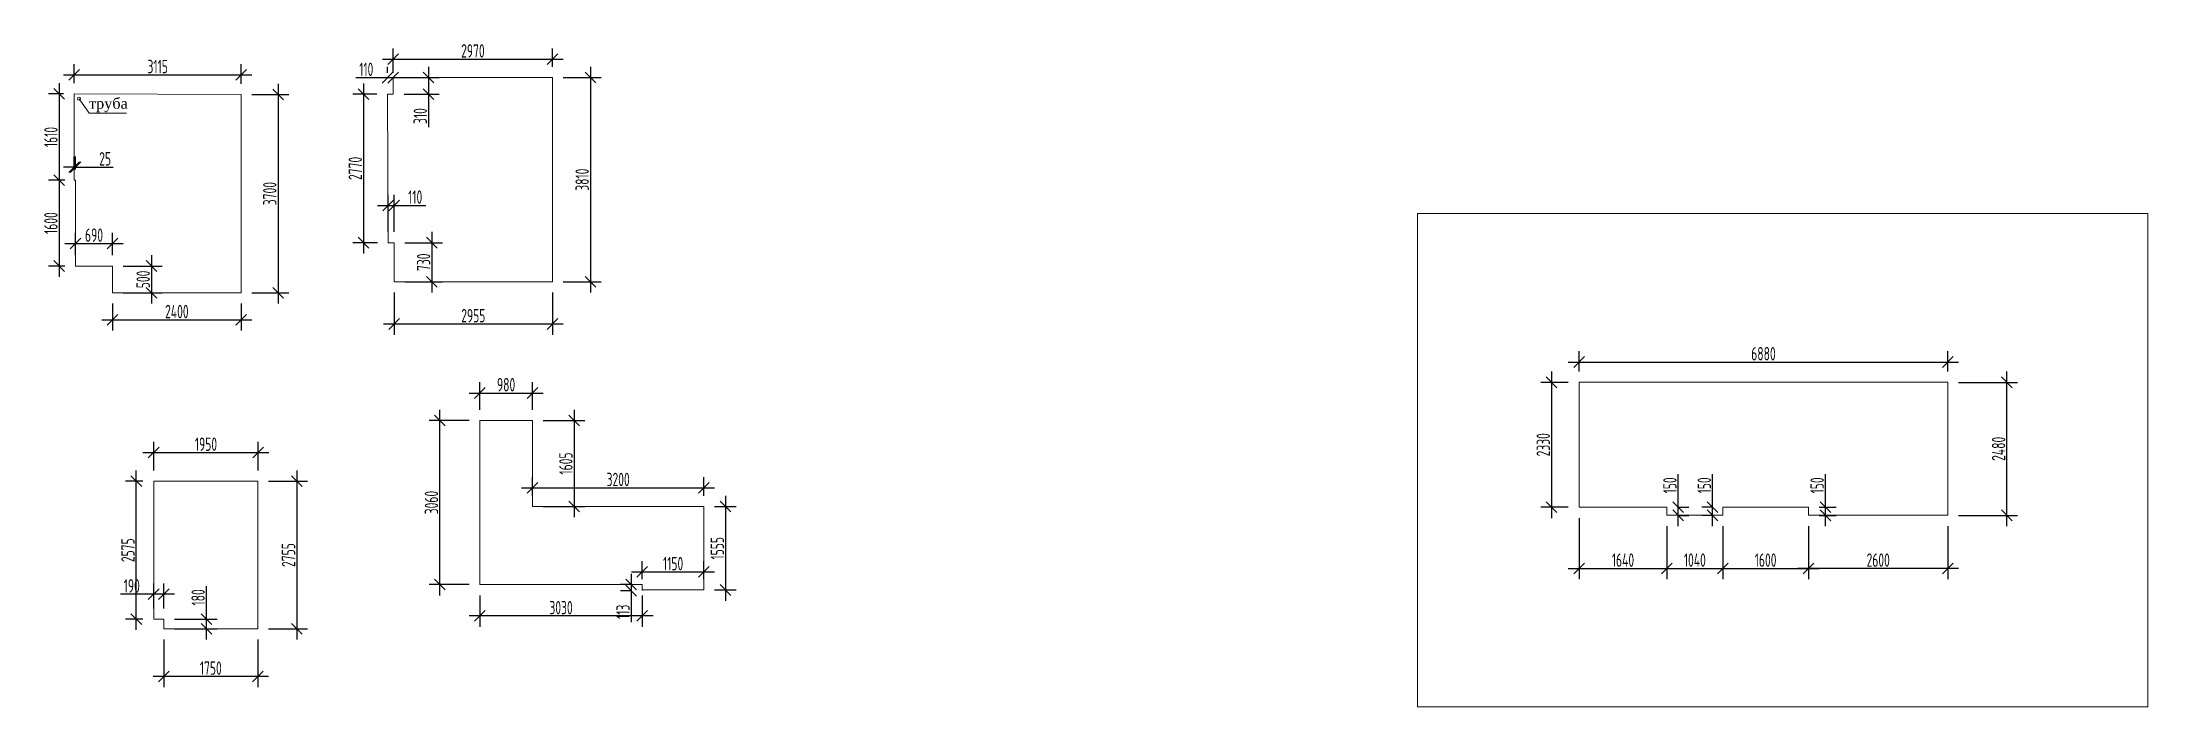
# Model space of a CAD drawing. Header units: millimetres. Extents: x -25829 to 786358, y -64851 to 691780.
# Drawn here: x 747082 to 786358, y -34335 to -21939 of the extents above; entities that cross this region are included whole.
import ezdxf

# ---------------------------------------------------------------- set-up
doc = ezdxf.new("R2010")
doc.units = ezdxf.units.MM
doc.header["$LTSCALE"] = 100
doc.header["$MEASUREMENT"] = 0
doc.layers.get('0').update_dxf_attribs({"lineweight": 9})
doc.layers.get('Defpoints').update_dxf_attribs({"lineweight": 9})
doc.styles.add('simp0', font='simplex.shx', dxfattribs={"width": 0.6})
doc.styles.get("Standard").update_dxf_attribs({"font": 'times.ttf'})
doc.dimstyles.new('100', dxfattribs={"dimscale": 100, "dimtxt": 2.5, "dimasz": 2, "dimexe": 2, "dimexo": 2, "dimgap": 0.3, "dimtad": 1, "dimdec": 0, "dimlfac": 1, "dimtxsty": 'simp0', "dimblk": 'OBLIQUE', "dimcen": 2, "dimdle": 2, "dimadec": 0, "dimazin": 0, "dimtfac": 1, "dimtdec": 0, "dimtmove": 0, "dimatfit": 3, "dimfxl": 1, "dimarcsym": 0})

msp = doc.modelspace()

# ---------------------------------------------------------------- texts
at = {"lineweight": 5}
msp.add_text('труба', height=200, dxfattribs=at).set_placement((747957.3, -23181.1))

# ---------------------------------------------------------------- blocks, each defined once
blk = doc.blocks.new('_Oblique')
at = {"color": 0, "linetype": 'ByBlock', "lineweight": -2}
blk.add_line((-0.5, -0.5), (0.5, 0.5), dxfattribs=at)
blk = doc.blocks.new('*D78')
at = {"color": 0, "lineweight": -2, "transparency": 16777216}
for p, q in [((747680, -22704), (747680, -22350)), ((750795, -22714), (750795, -22350)), ((747480, -22550), (750995, -22550))]:
    blk.add_line(p, q, dxfattribs=at)
at = {"layer": 'Defpoints', "color": 0, "lineweight": 5, "transparency": 16777216}
for p in [(750795, -22550), (747680, -22904), (750795, -22914)]:
    blk.add_point(p, dxfattribs=at)
at = {"color": 0, "lineweight": -2, "transparency": 16777216, "xscale": 200, "yscale": 200, "zscale": 200, "rotation": 180}
blk.add_blockref('_Oblique', (747680, -22550), dxfattribs=at)
at = {"color": 0, "lineweight": -2, "transparency": 16777216, "xscale": 200, "yscale": 200, "zscale": 200}
blk.add_blockref('_Oblique', (750795, -22550), dxfattribs=at)
at = {"color": 0, "lineweight": 5, "transparency": 16777216, "insert": (749238, -22395), "char_height": 250, "attachment_point": 5, "style": 'simp0'}
blk.add_mtext('3115', dxfattribs=at)
blk = doc.blocks.new('*D79')
at = {"color": 0, "lineweight": -2, "transparency": 16777216}
for p, q in [((751483, -22714), (751483, -26814)), ((750995, -22914), (751683, -22914)), ((750995, -26614), (751683, -26614))]:
    blk.add_line(p, q, dxfattribs=at)
at = {"layer": 'Defpoints', "color": 0, "lineweight": 5, "transparency": 16777216}
for p in [(750795, -22914), (750795, -26614), (751483, -26614)]:
    blk.add_point(p, dxfattribs=at)
at = {"color": 0, "lineweight": -2, "transparency": 16777216, "xscale": 200, "yscale": 200, "zscale": 200}
for p, rotation in [((751483, -22914), 90), ((751483, -26614), 270)]:
    blk.add_blockref('_Oblique', p, dxfattribs=dict(at, rotation=rotation))
at = {"color": 0, "lineweight": 5, "transparency": 16777216, "insert": (751328, -24764), "char_height": 250, "attachment_point": 5, "rotation": 90, "style": 'simp0'}
blk.add_mtext('3700', dxfattribs=at)
blk = doc.blocks.new('*D80')
at = {"color": 0, "lineweight": -2, "transparency": 16777216}
for p, q in [((747401, -22704), (747401, -24714)), ((747480, -22904), (747201, -22904)), ((747480, -24514), (747201, -24514))]:
    blk.add_line(p, q, dxfattribs=at)
at = {"layer": 'Defpoints', "color": 0, "lineweight": 5, "transparency": 16777216}
for p in [(747680, -22904), (747401, -24514), (747680, -24514)]:
    blk.add_point(p, dxfattribs=at)
at = {"color": 0, "lineweight": -2, "transparency": 16777216, "xscale": 200, "yscale": 200, "zscale": 200}
for p, rotation in [((747401, -22904), 90), ((747401, -24514), 270)]:
    blk.add_blockref('_Oblique', p, dxfattribs=dict(at, rotation=rotation))
at = {"color": 0, "lineweight": 5, "transparency": 16777216, "insert": (747246, -23709), "char_height": 250, "attachment_point": 5, "rotation": 90, "style": 'simp0'}
blk.add_mtext('1610', dxfattribs=at)
blk = doc.blocks.new('*D81')
at = {"color": 0, "lineweight": -2, "transparency": 16777216}
for p, q in [((747680, -24270), (747480, -24270)), ((747680, -24314), (747680, -24070)), ((747680, -24270), (747705, -24270)), ((747705, -24314), (747705, -24070)), ((747705, -24270), (748408, -24270))]:
    blk.add_line(p, q, dxfattribs=at)
at = {"layer": 'Defpoints', "color": 0, "lineweight": 5, "transparency": 16777216}
for p in [(747705, -24270), (747680, -24514), (747705, -24514)]:
    blk.add_point(p, dxfattribs=at)
at = {"color": 0, "lineweight": -2, "transparency": 16777216, "xscale": 200, "yscale": 200, "zscale": 200}
blk.add_blockref('_Oblique', (747680, -24270), dxfattribs=at)
at = {"color": 0, "lineweight": -2, "transparency": 16777216, "xscale": 200, "yscale": 200, "zscale": 200, "rotation": 180}
blk.add_blockref('_Oblique', (747705, -24270), dxfattribs=at)
at = {"color": 0, "lineweight": 5, "transparency": 16777216, "insert": (748257, -24115), "char_height": 250, "attachment_point": 5, "style": 'simp0'}
blk.add_mtext('25', dxfattribs=at)
blk = doc.blocks.new('*D82')
at = {"color": 0, "lineweight": -2, "transparency": 16777216}
for p, q in [((747401, -24314), (747401, -26314)), ((747505, -24514), (747201, -24514)), ((747505, -26114), (747201, -26114))]:
    blk.add_line(p, q, dxfattribs=at)
at = {"layer": 'Defpoints', "color": 0, "lineweight": 5, "transparency": 16777216}
for p in [(747705, -24514), (747401, -26114), (747705, -26114)]:
    blk.add_point(p, dxfattribs=at)
at = {"color": 0, "lineweight": -2, "transparency": 16777216, "xscale": 200, "yscale": 200, "zscale": 200}
for p, rotation in [((747401, -24514), 90), ((747401, -26114), 270)]:
    blk.add_blockref('_Oblique', p, dxfattribs=dict(at, rotation=rotation))
at = {"color": 0, "lineweight": 5, "transparency": 16777216, "insert": (747246, -25314), "char_height": 250, "attachment_point": 5, "rotation": 90, "style": 'simp0'}
blk.add_mtext('1600', dxfattribs=at)
blk = doc.blocks.new('*D83')
at = {"color": 0, "lineweight": -2, "transparency": 16777216}
for p, q in [((747705, -25914), (747705, -25493)), ((748395, -25914), (748395, -25493)), ((747505, -25693), (748595, -25693))]:
    blk.add_line(p, q, dxfattribs=at)
at = {"layer": 'Defpoints', "color": 0, "lineweight": 5, "transparency": 16777216}
for p in [(748395, -25693), (747705, -26114), (748395, -26114)]:
    blk.add_point(p, dxfattribs=at)
at = {"color": 0, "lineweight": -2, "transparency": 16777216, "xscale": 200, "yscale": 200, "zscale": 200, "rotation": 180}
blk.add_blockref('_Oblique', (747705, -25693), dxfattribs=at)
at = {"color": 0, "lineweight": -2, "transparency": 16777216, "xscale": 200, "yscale": 200, "zscale": 200}
blk.add_blockref('_Oblique', (748395, -25693), dxfattribs=at)
at = {"color": 0, "lineweight": 5, "transparency": 16777216, "insert": (748050, -25538), "char_height": 250, "attachment_point": 5, "style": 'simp0'}
blk.add_mtext('690', dxfattribs=at)
blk = doc.blocks.new('*D84')
at = {"color": 0, "lineweight": -2, "transparency": 16777216}
for p, q in [((749122, -25914), (749122, -26814)), ((748595, -26114), (749322, -26114)), ((748595, -26614), (749322, -26614))]:
    blk.add_line(p, q, dxfattribs=at)
at = {"layer": 'Defpoints', "color": 0, "lineweight": 5, "transparency": 16777216}
for p in [(748395, -26114), (748395, -26614), (749122, -26614)]:
    blk.add_point(p, dxfattribs=at)
at = {"color": 0, "lineweight": -2, "transparency": 16777216, "xscale": 200, "yscale": 200, "zscale": 200}
for p, rotation in [((749122, -26114), 90), ((749122, -26614), 270)]:
    blk.add_blockref('_Oblique', p, dxfattribs=dict(at, rotation=rotation))
at = {"color": 0, "lineweight": 5, "transparency": 16777216, "insert": (748967, -26364), "char_height": 250, "attachment_point": 5, "rotation": 90, "style": 'simp0'}
blk.add_mtext('500', dxfattribs=at)
blk = doc.blocks.new('*D85')
at = {"color": 0, "lineweight": -2, "transparency": 16777216}
for p, q in [((748395, -26814), (748395, -27318)), ((750795, -26814), (750795, -27318)), ((748195, -27118), (750995, -27118))]:
    blk.add_line(p, q, dxfattribs=at)
at = {"layer": 'Defpoints', "color": 0, "lineweight": 5, "transparency": 16777216}
for p in [(748395, -26614), (750795, -26614), (750795, -27118)]:
    blk.add_point(p, dxfattribs=at)
at = {"color": 0, "lineweight": -2, "transparency": 16777216, "xscale": 200, "yscale": 200, "zscale": 200, "rotation": 180}
blk.add_blockref('_Oblique', (748395, -27118), dxfattribs=at)
at = {"color": 0, "lineweight": -2, "transparency": 16777216, "xscale": 200, "yscale": 200, "zscale": 200}
blk.add_blockref('_Oblique', (750795, -27118), dxfattribs=at)
at = {"color": 0, "lineweight": 5, "transparency": 16777216, "insert": (749595, -26963), "char_height": 250, "attachment_point": 5, "style": 'simp0'}
blk.add_mtext('2400', dxfattribs=at)
blk = doc.blocks.new('*D86')
at = {"color": 0, "lineweight": -2, "transparency": 16777216}
for p, q in [((753078, -22709), (753078, -25879)), ((753322, -22909), (752878, -22909)), ((753337, -25679), (752878, -25679))]:
    blk.add_line(p, q, dxfattribs=at)
at = {"layer": 'Defpoints', "color": 0, "lineweight": 5, "transparency": 16777216}
for p in [(753522, -22909), (753078, -25679), (753537, -25679)]:
    blk.add_point(p, dxfattribs=at)
at = {"color": 0, "lineweight": -2, "transparency": 16777216, "xscale": 200, "yscale": 200, "zscale": 200}
for p, rotation in [((753078, -22909), 90), ((753078, -25679), 270)]:
    blk.add_blockref('_Oblique', p, dxfattribs=dict(at, rotation=rotation))
at = {"color": 0, "lineweight": 5, "transparency": 16777216, "insert": (752923, -24294), "char_height": 250, "attachment_point": 5, "rotation": 90, "style": 'simp0'}
blk.add_mtext('2770', dxfattribs=at)
blk = doc.blocks.new('*D87')
at = {"color": 0, "lineweight": -2, "transparency": 16777216}
for p, q in [((753647, -26609), (753647, -27395)), ((756602, -26609), (756602, -27395)), ((753447, -27195), (756802, -27195))]:
    blk.add_line(p, q, dxfattribs=at)
at = {"layer": 'Defpoints', "color": 0, "lineweight": 5, "transparency": 16777216}
for p in [(753647, -26409), (756602, -26409), (756602, -27195)]:
    blk.add_point(p, dxfattribs=at)
at = {"color": 0, "lineweight": -2, "transparency": 16777216, "xscale": 200, "yscale": 200, "zscale": 200, "rotation": 180}
blk.add_blockref('_Oblique', (753647, -27195), dxfattribs=at)
at = {"color": 0, "lineweight": -2, "transparency": 16777216, "xscale": 200, "yscale": 200, "zscale": 200}
blk.add_blockref('_Oblique', (756602, -27195), dxfattribs=at)
at = {"color": 0, "lineweight": 5, "transparency": 16777216, "insert": (755124, -27040), "char_height": 250, "attachment_point": 5, "style": 'simp0'}
blk.add_mtext('2955', dxfattribs=at)
blk = doc.blocks.new('*D88')
at = {"color": 0, "lineweight": -2, "transparency": 16777216}
for p, q in [((754352, -25479), (754352, -26609)), ((753847, -25679), (754552, -25679)), ((753847, -26409), (754552, -26409))]:
    blk.add_line(p, q, dxfattribs=at)
at = {"layer": 'Defpoints', "color": 0, "lineweight": 5, "transparency": 16777216}
for p in [(753647, -25679), (753647, -26409), (754352, -26409)]:
    blk.add_point(p, dxfattribs=at)
at = {"color": 0, "lineweight": -2, "transparency": 16777216, "xscale": 200, "yscale": 200, "zscale": 200}
for p, rotation in [((754352, -25679), 90), ((754352, -26409), 270)]:
    blk.add_blockref('_Oblique', p, dxfattribs=dict(at, rotation=rotation))
at = {"color": 0, "lineweight": 5, "transparency": 16777216, "insert": (754197, -26044), "char_height": 250, "attachment_point": 5, "rotation": 90, "style": 'simp0'}
blk.add_mtext('730', dxfattribs=at)
blk = doc.blocks.new('*D89')
at = {"color": 0, "lineweight": -2, "transparency": 16777216}
for p, q in [((753337, -24984), (753647, -24984)), ((753537, -25479), (753537, -24784)), ((753647, -25479), (753647, -24784)), ((753647, -24984), (754236, -24984))]:
    blk.add_line(p, q, dxfattribs=at)
at = {"layer": 'Defpoints', "color": 0, "lineweight": 5, "transparency": 16777216}
for p in [(753647, -24984), (753537, -25679), (753647, -25679)]:
    blk.add_point(p, dxfattribs=at)
at = {"color": 0, "lineweight": -2, "transparency": 16777216, "xscale": 200, "yscale": 200, "zscale": 200, "rotation": 180}
blk.add_blockref('_Oblique', (753537, -24984), dxfattribs=at)
at = {"color": 0, "lineweight": -2, "transparency": 16777216, "xscale": 200, "yscale": 200, "zscale": 200}
blk.add_blockref('_Oblique', (753647, -24984), dxfattribs=at)
at = {"color": 0, "lineweight": 5, "transparency": 16777216, "insert": (754041, -24829), "char_height": 250, "attachment_point": 5, "style": 'simp0'}
blk.add_mtext('110', dxfattribs=at)
blk = doc.blocks.new('*D90')
at = {"color": 0, "lineweight": -2, "transparency": 16777216}
for p, q in [((756802, -22599), (757510, -22599)), ((757310, -22399), (757310, -26609)), ((756802, -26409), (757510, -26409))]:
    blk.add_line(p, q, dxfattribs=at)
at = {"layer": 'Defpoints', "color": 0, "lineweight": 5, "transparency": 16777216}
for p in [(756602, -22599), (756602, -26409), (757310, -26409)]:
    blk.add_point(p, dxfattribs=at)
at = {"color": 0, "lineweight": -2, "transparency": 16777216, "xscale": 200, "yscale": 200, "zscale": 200}
for p, rotation in [((757310, -22599), 90), ((757310, -26409), 270)]:
    blk.add_blockref('_Oblique', p, dxfattribs=dict(at, rotation=rotation))
at = {"color": 0, "lineweight": 5, "transparency": 16777216, "insert": (757155, -24504), "char_height": 250, "attachment_point": 5, "rotation": 90, "style": 'simp0'}
blk.add_mtext('3810', dxfattribs=at)
blk = doc.blocks.new('*D91')
at = {"color": 0, "lineweight": -2, "transparency": 16777216}
for p, q in [((753432, -22258), (756802, -22258)), ((753632, -22399), (753632, -22058)), ((756602, -22399), (756602, -22058))]:
    blk.add_line(p, q, dxfattribs=at)
at = {"layer": 'Defpoints', "color": 0, "lineweight": 5, "transparency": 16777216}
for p in [(756602, -22258), (753632, -22599), (756602, -22599)]:
    blk.add_point(p, dxfattribs=at)
at = {"color": 0, "lineweight": -2, "transparency": 16777216, "xscale": 200, "yscale": 200, "zscale": 200, "rotation": 180}
blk.add_blockref('_Oblique', (753632, -22258), dxfattribs=at)
at = {"color": 0, "lineweight": -2, "transparency": 16777216, "xscale": 200, "yscale": 200, "zscale": 200}
blk.add_blockref('_Oblique', (756602, -22258), dxfattribs=at)
at = {"color": 0, "lineweight": 5, "transparency": 16777216, "insert": (755117, -22103), "char_height": 250, "attachment_point": 5, "style": 'simp0'}
blk.add_mtext('2970', dxfattribs=at)
blk = doc.blocks.new('*D92')
at = {"color": 0, "lineweight": -2, "transparency": 16777216}
for p, q in [((753832, -22599), (754489, -22599)), ((754289, -22399), (754289, -22909)), ((753832, -22909), (754489, -22909)), ((754289, -22909), (754289, -23526))]:
    blk.add_line(p, q, dxfattribs=at)
at = {"layer": 'Defpoints', "color": 0, "lineweight": 5, "transparency": 16777216}
for p in [(753632, -22599), (753632, -22909), (754289, -22909)]:
    blk.add_point(p, dxfattribs=at)
at = {"color": 0, "lineweight": -2, "transparency": 16777216, "xscale": 200, "yscale": 200, "zscale": 200}
for p, rotation in [((754289, -22599), 90), ((754289, -22909), 270)]:
    blk.add_blockref('_Oblique', p, dxfattribs=dict(at, rotation=rotation))
at = {"color": 0, "lineweight": 5, "transparency": 16777216, "insert": (754134, -23318), "char_height": 250, "attachment_point": 5, "rotation": 90, "style": 'simp0'}
blk.add_mtext('310', dxfattribs=at)
blk = doc.blocks.new('*D93')
at = {"color": 0, "lineweight": -2, "transparency": 16777216}
for p, q in [((753522, -22602), (752933, -22602)), ((753522, -22509), (753522, -22402)), ((753832, -22602), (753522, -22602)), ((753632, -22509), (753632, -22402))]:
    blk.add_line(p, q, dxfattribs=at)
at = {"layer": 'Defpoints', "color": 0, "lineweight": 5, "transparency": 16777216}
for p in [(753522, -22602), (753522, -22709), (753632, -22709)]:
    blk.add_point(p, dxfattribs=at)
at = {"color": 0, "lineweight": -2, "transparency": 16777216, "xscale": 200, "yscale": 200, "zscale": 200, "rotation": 180}
blk.add_blockref('_Oblique', (753522, -22602), dxfattribs=at)
at = {"color": 0, "lineweight": -2, "transparency": 16777216, "xscale": 200, "yscale": 200, "zscale": 200}
blk.add_blockref('_Oblique', (753632, -22602), dxfattribs=at)
at = {"color": 0, "lineweight": 5, "transparency": 16777216, "insert": (753128, -22447), "char_height": 250, "attachment_point": 5, "style": 'simp0'}
blk.add_mtext('110', dxfattribs=at)
blk = doc.blocks.new('*D94')
at = {"color": 0, "lineweight": -2, "transparency": 16777216}
for p, q in [((749163, -29926), (749163, -29392)), ((751113, -29926), (751113, -29392)), ((748963, -29592), (751313, -29592))]:
    blk.add_line(p, q, dxfattribs=at)
at = {"layer": 'Defpoints', "color": 0, "lineweight": 5, "transparency": 16777216}
for p in [(751113, -29592), (749163, -30126), (751113, -30126)]:
    blk.add_point(p, dxfattribs=at)
at = {"color": 0, "lineweight": -2, "transparency": 16777216, "xscale": 200, "yscale": 200, "zscale": 200, "rotation": 180}
blk.add_blockref('_Oblique', (749163, -29592), dxfattribs=at)
at = {"color": 0, "lineweight": -2, "transparency": 16777216, "xscale": 200, "yscale": 200, "zscale": 200}
blk.add_blockref('_Oblique', (751113, -29592), dxfattribs=at)
at = {"color": 0, "lineweight": 5, "transparency": 16777216, "insert": (750138, -29437), "char_height": 250, "attachment_point": 5, "style": 'simp0'}
blk.add_mtext('1950', dxfattribs=at)
blk = doc.blocks.new('*D95')
at = {"color": 0, "lineweight": -2, "transparency": 16777216}
for p, q in [((751303, -30126), (752033, -30126)), ((751833, -29926), (751833, -33081)), ((751303, -32881), (752033, -32881))]:
    blk.add_line(p, q, dxfattribs=at)
at = {"layer": 'Defpoints', "color": 0, "lineweight": 5, "transparency": 16777216}
for p in [(751103, -30126), (751103, -32881), (751833, -32881)]:
    blk.add_point(p, dxfattribs=at)
at = {"color": 0, "lineweight": -2, "transparency": 16777216, "xscale": 200, "yscale": 200, "zscale": 200}
for p, rotation in [((751833, -30126), 90), ((751833, -32881), 270)]:
    blk.add_blockref('_Oblique', p, dxfattribs=dict(at, rotation=rotation))
at = {"color": 0, "lineweight": 5, "transparency": 16777216, "insert": (751678, -31504), "char_height": 250, "attachment_point": 5, "rotation": 90, "style": 'simp0'}
blk.add_mtext('2755', dxfattribs=at)
blk = doc.blocks.new('*D96')
at = {"color": 0, "lineweight": -2, "transparency": 16777216}
for p, q in [((749353, -33081), (749353, -33967)), ((751103, -33081), (751103, -33967)), ((751303, -33767), (749153, -33767))]:
    blk.add_line(p, q, dxfattribs=at)
at = {"layer": 'Defpoints', "color": 0, "lineweight": 5, "transparency": 16777216}
for p in [(749353, -32881), (751103, -32881), (749353, -33767)]:
    blk.add_point(p, dxfattribs=at)
at = {"color": 0, "lineweight": -2, "transparency": 16777216, "xscale": 200, "yscale": 200, "zscale": 200, "rotation": 180}
blk.add_blockref('_Oblique', (749353, -33767), dxfattribs=at)
at = {"color": 0, "lineweight": -2, "transparency": 16777216, "xscale": 200, "yscale": 200, "zscale": 200}
blk.add_blockref('_Oblique', (751103, -33767), dxfattribs=at)
at = {"color": 0, "lineweight": 5, "transparency": 16777216, "insert": (750228, -33612), "char_height": 250, "attachment_point": 5, "style": 'simp0'}
blk.add_mtext('1750', dxfattribs=at)
blk = doc.blocks.new('*D97')
at = {"color": 0, "lineweight": -2, "transparency": 16777216}
for p, q in [((750147, -32701), (750147, -32084)), ((749553, -32701), (750347, -32701)), ((749553, -32881), (750347, -32881)), ((750147, -33081), (750147, -32701))]:
    blk.add_line(p, q, dxfattribs=at)
at = {"layer": 'Defpoints', "color": 0, "lineweight": 5, "transparency": 16777216}
for p in [(749353, -32701), (749353, -32881), (750147, -32701)]:
    blk.add_point(p, dxfattribs=at)
at = {"color": 0, "lineweight": -2, "transparency": 16777216, "xscale": 200, "yscale": 200, "zscale": 200}
for p, rotation in [((750147, -32701), 90), ((750147, -32881), 270)]:
    blk.add_blockref('_Oblique', p, dxfattribs=dict(at, rotation=rotation))
at = {"color": 0, "lineweight": 5, "transparency": 16777216, "insert": (749992, -32293), "char_height": 250, "attachment_point": 5, "rotation": 90, "style": 'simp0'}
blk.add_mtext('180', dxfattribs=at)
blk = doc.blocks.new('*D98')
at = {"color": 0, "lineweight": -2, "transparency": 16777216}
for p, q in [((749163, -32501), (749163, -32034)), ((749353, -32501), (749353, -32034)), ((749163, -32234), (748546, -32234)), ((749553, -32234), (749163, -32234))]:
    blk.add_line(p, q, dxfattribs=at)
at = {"layer": 'Defpoints', "color": 0, "lineweight": 5, "transparency": 16777216}
for p in [(749163, -32234), (749163, -32701), (749353, -32701)]:
    blk.add_point(p, dxfattribs=at)
at = {"color": 0, "lineweight": -2, "transparency": 16777216, "xscale": 200, "yscale": 200, "zscale": 200, "rotation": 180}
blk.add_blockref('_Oblique', (749163, -32234), dxfattribs=at)
at = {"color": 0, "lineweight": -2, "transparency": 16777216, "xscale": 200, "yscale": 200, "zscale": 200}
blk.add_blockref('_Oblique', (749353, -32234), dxfattribs=at)
at = {"color": 0, "lineweight": 5, "transparency": 16777216, "insert": (748754, -32079), "char_height": 250, "attachment_point": 5, "style": 'simp0'}
blk.add_mtext('190', dxfattribs=at)
blk = doc.blocks.new('*D99')
at = {"color": 0, "lineweight": -2, "transparency": 16777216}
for p, q in [((748963, -30126), (748639, -30126)), ((748839, -32901), (748839, -29926)), ((748963, -32701), (748639, -32701))]:
    blk.add_line(p, q, dxfattribs=at)
at = {"layer": 'Defpoints', "color": 0, "lineweight": 5, "transparency": 16777216}
for p in [(748839, -30126), (749163, -30126), (749163, -32701)]:
    blk.add_point(p, dxfattribs=at)
at = {"color": 0, "lineweight": -2, "transparency": 16777216, "xscale": 200, "yscale": 200, "zscale": 200}
for p, rotation in [((748839, -30126), 90), ((748839, -32701), 270)]:
    blk.add_blockref('_Oblique', p, dxfattribs=dict(at, rotation=rotation))
at = {"color": 0, "lineweight": 5, "transparency": 16777216, "insert": (748684, -31414), "char_height": 250, "attachment_point": 5, "rotation": 90, "style": 'simp0'}
blk.add_mtext('2575', dxfattribs=at)
blk = doc.blocks.new('*D100')
at = {"color": 0, "lineweight": -2, "transparency": 16777216}
for p, q in [((755046, -28995), (754299, -28995)), ((754499, -32255), (754499, -28795)), ((755046, -32055), (754299, -32055))]:
    blk.add_line(p, q, dxfattribs=at)
at = {"layer": 'Defpoints', "color": 0, "lineweight": 5, "transparency": 16777216}
for p in [(754499, -28995), (755246, -28995), (755246, -32055)]:
    blk.add_point(p, dxfattribs=at)
at = {"color": 0, "lineweight": -2, "transparency": 16777216, "xscale": 200, "yscale": 200, "zscale": 200}
for p, rotation in [((754499, -28995), 90), ((754499, -32055), 270)]:
    blk.add_blockref('_Oblique', p, dxfattribs=dict(at, rotation=rotation))
at = {"color": 0, "lineweight": 5, "transparency": 16777216, "insert": (754344, -30525), "char_height": 250, "attachment_point": 5, "rotation": 90, "style": 'simp0'}
blk.add_mtext('3060', dxfattribs=at)
blk = doc.blocks.new('*D101')
at = {"color": 0, "lineweight": -2, "transparency": 16777216}
for p, q in [((755046, -28482), (756426, -28482)), ((755246, -28795), (755246, -28282)), ((756226, -28795), (756226, -28282))]:
    blk.add_line(p, q, dxfattribs=at)
at = {"layer": 'Defpoints', "color": 0, "lineweight": 5, "transparency": 16777216}
for p in [(756226, -28482), (755246, -28995), (756226, -28995)]:
    blk.add_point(p, dxfattribs=at)
at = {"color": 0, "lineweight": -2, "transparency": 16777216, "xscale": 200, "yscale": 200, "zscale": 200, "rotation": 180}
blk.add_blockref('_Oblique', (755246, -28482), dxfattribs=at)
at = {"color": 0, "lineweight": -2, "transparency": 16777216, "xscale": 200, "yscale": 200, "zscale": 200}
blk.add_blockref('_Oblique', (756226, -28482), dxfattribs=at)
at = {"color": 0, "lineweight": 5, "transparency": 16777216, "insert": (755736, -28327), "char_height": 250, "attachment_point": 5, "style": 'simp0'}
blk.add_mtext('980', dxfattribs=at)
blk = doc.blocks.new('*D102')
at = {"color": 0, "lineweight": -2, "transparency": 16777216}
for p, q in [((756426, -28995), (757206, -28995)), ((757006, -28795), (757006, -30800)), ((756426, -30600), (757206, -30600))]:
    blk.add_line(p, q, dxfattribs=at)
at = {"layer": 'Defpoints', "color": 0, "lineweight": 5, "transparency": 16777216}
for p in [(756226, -28995), (756226, -30600), (757006, -30600)]:
    blk.add_point(p, dxfattribs=at)
at = {"color": 0, "lineweight": -2, "transparency": 16777216, "xscale": 200, "yscale": 200, "zscale": 200}
for p, rotation in [((757006, -28995), 90), ((757006, -30600), 270)]:
    blk.add_blockref('_Oblique', p, dxfattribs=dict(at, rotation=rotation))
at = {"color": 0, "lineweight": 5, "transparency": 16777216, "insert": (756851, -29797), "char_height": 250, "attachment_point": 5, "rotation": 90, "style": 'simp0'}
blk.add_mtext('1605', dxfattribs=at)
blk = doc.blocks.new('*D103')
at = {"color": 0, "lineweight": -2, "transparency": 16777216}
for p, q in [((756226, -30400), (756226, -30049)), ((759426, -30400), (759426, -30049)), ((756026, -30249), (759626, -30249))]:
    blk.add_line(p, q, dxfattribs=at)
at = {"layer": 'Defpoints', "color": 0, "lineweight": 5, "transparency": 16777216}
for p in [(756226, -30600), (759426, -30249), (759426, -30600)]:
    blk.add_point(p, dxfattribs=at)
at = {"color": 0, "lineweight": -2, "transparency": 16777216, "xscale": 200, "yscale": 200, "zscale": 200, "rotation": 180}
blk.add_blockref('_Oblique', (756226, -30249), dxfattribs=at)
at = {"color": 0, "lineweight": -2, "transparency": 16777216, "xscale": 200, "yscale": 200, "zscale": 200}
blk.add_blockref('_Oblique', (759426, -30249), dxfattribs=at)
at = {"color": 0, "lineweight": 5, "transparency": 16777216, "insert": (757826, -30094), "char_height": 250, "attachment_point": 5, "style": 'simp0'}
blk.add_mtext('3200', dxfattribs=at)
blk = doc.blocks.new('*D104')
at = {"color": 0, "lineweight": -2, "transparency": 16777216}
for p, q in [((759626, -30600), (760030, -30600)), ((759830, -30400), (759830, -32355)), ((759626, -32155), (760030, -32155))]:
    blk.add_line(p, q, dxfattribs=at)
at = {"layer": 'Defpoints', "color": 0, "lineweight": 5, "transparency": 16777216}
for p in [(759426, -30600), (759426, -32155), (759830, -32155)]:
    blk.add_point(p, dxfattribs=at)
at = {"color": 0, "lineweight": -2, "transparency": 16777216, "xscale": 200, "yscale": 200, "zscale": 200}
for p, rotation in [((759830, -30600), 90), ((759830, -32155), 270)]:
    blk.add_blockref('_Oblique', p, dxfattribs=dict(at, rotation=rotation))
at = {"color": 0, "lineweight": 5, "transparency": 16777216, "insert": (759675, -31377), "char_height": 250, "attachment_point": 5, "rotation": 90, "style": 'simp0'}
blk.add_mtext('1555', dxfattribs=at)
blk = doc.blocks.new('*D105')
at = {"color": 0, "lineweight": -2, "transparency": 16777216}
for p, q in [((758276, -31955), (758276, -31618)), ((759426, -31955), (759426, -31618)), ((758076, -31818), (759626, -31818))]:
    blk.add_line(p, q, dxfattribs=at)
at = {"layer": 'Defpoints', "color": 0, "lineweight": 5, "transparency": 16777216}
for p in [(758276, -32155), (759426, -31818), (759426, -32155)]:
    blk.add_point(p, dxfattribs=at)
at = {"color": 0, "lineweight": -2, "transparency": 16777216, "xscale": 200, "yscale": 200, "zscale": 200, "rotation": 180}
blk.add_blockref('_Oblique', (758276, -31818), dxfattribs=at)
at = {"color": 0, "lineweight": -2, "transparency": 16777216, "xscale": 200, "yscale": 200, "zscale": 200}
blk.add_blockref('_Oblique', (759426, -31818), dxfattribs=at)
at = {"color": 0, "lineweight": 5, "transparency": 16777216, "insert": (758851, -31663), "char_height": 250, "attachment_point": 5, "style": 'simp0'}
blk.add_mtext('1150', dxfattribs=at)
blk = doc.blocks.new('*D106')
at = {"color": 0, "lineweight": -2, "transparency": 16777216}
for p, q in [((758076, -32055), (757871, -32055)), ((758076, -32168), (757871, -32168)), ((758071, -31855), (758071, -32168)), ((758071, -32168), (758071, -32756))]:
    blk.add_line(p, q, dxfattribs=at)
at = {"layer": 'Defpoints', "color": 0, "lineweight": 5, "transparency": 16777216}
for p in [(758071, -32168), (758276, -32055), (758276, -32168)]:
    blk.add_point(p, dxfattribs=at)
at = {"color": 0, "lineweight": -2, "transparency": 16777216, "xscale": 200, "yscale": 200, "zscale": 200}
for p, rotation in [((758071, -32055), 90), ((758071, -32168), 270)]:
    blk.add_blockref('_Oblique', p, dxfattribs=dict(at, rotation=rotation))
at = {"color": 0, "lineweight": 5, "transparency": 16777216, "insert": (757916, -32562), "char_height": 250, "attachment_point": 5, "rotation": 90, "style": 'simp0'}
blk.add_mtext('113', dxfattribs=at)
blk = doc.blocks.new('*D107')
at = {"color": 0, "lineweight": -2, "transparency": 16777216}
for p, q in [((755246, -32255), (755246, -32839)), ((758276, -32255), (758276, -32839)), ((758476, -32639), (755046, -32639))]:
    blk.add_line(p, q, dxfattribs=at)
at = {"layer": 'Defpoints', "color": 0, "lineweight": 5, "transparency": 16777216}
for p in [(755246, -32055), (758276, -32055), (755246, -32639)]:
    blk.add_point(p, dxfattribs=at)
at = {"color": 0, "lineweight": -2, "transparency": 16777216, "xscale": 200, "yscale": 200, "zscale": 200, "rotation": 180}
blk.add_blockref('_Oblique', (755246, -32639), dxfattribs=at)
at = {"color": 0, "lineweight": -2, "transparency": 16777216, "xscale": 200, "yscale": 200, "zscale": 200}
blk.add_blockref('_Oblique', (758276, -32639), dxfattribs=at)
at = {"color": 0, "lineweight": 5, "transparency": 16777216, "insert": (756761, -32484), "char_height": 250, "attachment_point": 5, "style": 'simp0'}
blk.add_mtext('3030', dxfattribs=at)
blk = doc.blocks.new('*D109')
at = {"color": 0, "lineweight": -2, "transparency": 16777216}
for p, q in [((775748, -30813), (775748, -31953)), ((777388, -30963), (777388, -31953)), ((775548, -31753), (777588, -31753))]:
    blk.add_line(p, q, dxfattribs=at)
at = {"layer": 'Defpoints', "color": 0, "lineweight": 5, "transparency": 16777216}
for p in [(775748, -30613), (777388, -30763), (777388, -31753)]:
    blk.add_point(p, dxfattribs=at)
at = {"color": 0, "lineweight": -2, "transparency": 16777216, "xscale": 200, "yscale": 200, "zscale": 200, "rotation": 180}
blk.add_blockref('_Oblique', (775748, -31753), dxfattribs=at)
at = {"color": 0, "lineweight": -2, "transparency": 16777216, "xscale": 200, "yscale": 200, "zscale": 200}
blk.add_blockref('_Oblique', (777388, -31753), dxfattribs=at)
at = {"color": 0, "lineweight": 5, "transparency": 16777216, "insert": (776568, -31598), "char_height": 250, "attachment_point": 5, "style": 'simp0'}
blk.add_mtext('1640', dxfattribs=at)
blk = doc.blocks.new('*D110')
at = {"color": 0, "lineweight": -2, "transparency": 16777216}
for p, q in [((777388, -30963), (777388, -31953)), ((778428, -30963), (778428, -31953)), ((777188, -31753), (778628, -31753))]:
    blk.add_line(p, q, dxfattribs=at)
at = {"layer": 'Defpoints', "color": 0, "lineweight": 5, "transparency": 16777216}
for p in [(777388, -30763), (778428, -30763), (778428, -31753)]:
    blk.add_point(p, dxfattribs=at)
at = {"color": 0, "lineweight": -2, "transparency": 16777216, "xscale": 200, "yscale": 200, "zscale": 200, "rotation": 180}
blk.add_blockref('_Oblique', (777388, -31753), dxfattribs=at)
at = {"color": 0, "lineweight": -2, "transparency": 16777216, "xscale": 200, "yscale": 200, "zscale": 200}
blk.add_blockref('_Oblique', (778428, -31753), dxfattribs=at)
at = {"color": 0, "lineweight": 5, "transparency": 16777216, "insert": (777908, -31598), "char_height": 250, "attachment_point": 5, "style": 'simp0'}
blk.add_mtext('1040', dxfattribs=at)
blk = doc.blocks.new('*D111')
at = {"color": 0, "lineweight": -2, "transparency": 16777216}
for p, q in [((778428, -30963), (778428, -31953)), ((780028, -30963), (780028, -31953)), ((778228, -31753), (780228, -31753))]:
    blk.add_line(p, q, dxfattribs=at)
at = {"layer": 'Defpoints', "color": 0, "lineweight": 5, "transparency": 16777216}
for p in [(778428, -30763), (780028, -30763), (780028, -31753)]:
    blk.add_point(p, dxfattribs=at)
at = {"color": 0, "lineweight": -2, "transparency": 16777216, "xscale": 200, "yscale": 200, "zscale": 200, "rotation": 180}
blk.add_blockref('_Oblique', (778428, -31753), dxfattribs=at)
at = {"color": 0, "lineweight": -2, "transparency": 16777216, "xscale": 200, "yscale": 200, "zscale": 200}
blk.add_blockref('_Oblique', (780028, -31753), dxfattribs=at)
at = {"color": 0, "lineweight": 5, "transparency": 16777216, "insert": (779228, -31598), "char_height": 250, "attachment_point": 5, "style": 'simp0'}
blk.add_mtext('1600', dxfattribs=at)
blk = doc.blocks.new('*D112')
at = {"color": 0, "lineweight": -2, "transparency": 16777216}
for p, q in [((780028, -30963), (780028, -31953)), ((782628, -30963), (782628, -31953)), ((782828, -31753), (779828, -31753))]:
    blk.add_line(p, q, dxfattribs=at)
at = {"layer": 'Defpoints', "color": 0, "lineweight": 5, "transparency": 16777216}
for p in [(780028, -30763), (782628, -30763), (780028, -31753)]:
    blk.add_point(p, dxfattribs=at)
at = {"color": 0, "lineweight": -2, "transparency": 16777216, "xscale": 200, "yscale": 200, "zscale": 200, "rotation": 180}
blk.add_blockref('_Oblique', (780028, -31753), dxfattribs=at)
at = {"color": 0, "lineweight": -2, "transparency": 16777216, "xscale": 200, "yscale": 200, "zscale": 200}
blk.add_blockref('_Oblique', (782628, -31753), dxfattribs=at)
at = {"color": 0, "lineweight": 5, "transparency": 16777216, "insert": (781328, -31598), "char_height": 250, "attachment_point": 5, "style": 'simp0'}
blk.add_mtext('2600', dxfattribs=at)
blk = doc.blocks.new('*D113')
at = {"color": 0, "lineweight": -2, "transparency": 16777216}
for p, q in [((783728, -30963), (783728, -28083)), ((782828, -28283), (783928, -28283)), ((782828, -30763), (783928, -30763))]:
    blk.add_line(p, q, dxfattribs=at)
at = {"layer": 'Defpoints', "color": 0, "lineweight": 5, "transparency": 16777216}
for p in [(782628, -28283), (783728, -28283), (782628, -30763)]:
    blk.add_point(p, dxfattribs=at)
at = {"color": 0, "lineweight": -2, "transparency": 16777216, "xscale": 200, "yscale": 200, "zscale": 200}
for p, rotation in [((783728, -28283), 90), ((783728, -30763), 270)]:
    blk.add_blockref('_Oblique', p, dxfattribs=dict(at, rotation=rotation))
at = {"color": 0, "lineweight": 5, "transparency": 16777216, "insert": (783573, -29523), "char_height": 250, "attachment_point": 5, "rotation": 90, "style": 'simp0'}
blk.add_mtext('2480', dxfattribs=at)
blk = doc.blocks.new('*D114')
at = {"color": 0, "lineweight": -2, "transparency": 16777216}
for p, q in [((775748, -28083), (775748, -27704)), ((782628, -28083), (782628, -27704)), ((775548, -27904), (782828, -27904))]:
    blk.add_line(p, q, dxfattribs=at)
at = {"layer": 'Defpoints', "color": 0, "lineweight": 5, "transparency": 16777216}
for p in [(782628, -27904), (775748, -28283), (782628, -28283)]:
    blk.add_point(p, dxfattribs=at)
at = {"color": 0, "lineweight": -2, "transparency": 16777216, "xscale": 200, "yscale": 200, "zscale": 200, "rotation": 180}
blk.add_blockref('_Oblique', (775748, -27904), dxfattribs=at)
at = {"color": 0, "lineweight": -2, "transparency": 16777216, "xscale": 200, "yscale": 200, "zscale": 200}
blk.add_blockref('_Oblique', (782628, -27904), dxfattribs=at)
at = {"color": 0, "lineweight": 5, "transparency": 16777216, "insert": (779188, -27749), "char_height": 250, "attachment_point": 5, "style": 'simp0'}
blk.add_mtext('6880', dxfattribs=at)
blk = doc.blocks.new('*D115')
at = {"color": 0, "lineweight": -2, "transparency": 16777216}
for p, q in [((775236, -28083), (775236, -30813)), ((775548, -28283), (775036, -28283)), ((775548, -30613), (775036, -30613))]:
    blk.add_line(p, q, dxfattribs=at)
at = {"layer": 'Defpoints', "color": 0, "lineweight": 5, "transparency": 16777216}
for p in [(775748, -28283), (775236, -30613), (775748, -30613)]:
    blk.add_point(p, dxfattribs=at)
at = {"color": 0, "lineweight": -2, "transparency": 16777216, "xscale": 200, "yscale": 200, "zscale": 200}
for p, rotation in [((775236, -28283), 90), ((775236, -30613), 270)]:
    blk.add_blockref('_Oblique', p, dxfattribs=dict(at, rotation=rotation))
at = {"color": 0, "lineweight": 5, "transparency": 16777216, "insert": (775081, -29448), "char_height": 250, "attachment_point": 5, "rotation": 90, "style": 'simp0'}
blk.add_mtext('2330', dxfattribs=at)
blk = doc.blocks.new('*D116')
at = {"color": 0, "lineweight": -2, "transparency": 16777216}
for p, q in [((780344, -30613), (780344, -29995)), ((780228, -30613), (780544, -30613)), ((780344, -30963), (780344, -30613)), ((780228, -30763), (780544, -30763))]:
    blk.add_line(p, q, dxfattribs=at)
at = {"layer": 'Defpoints', "color": 0, "lineweight": 5, "transparency": 16777216}
for p in [(780028, -30613), (780344, -30613), (780028, -30763)]:
    blk.add_point(p, dxfattribs=at)
at = {"color": 0, "lineweight": -2, "transparency": 16777216, "xscale": 200, "yscale": 200, "zscale": 200}
for p, rotation in [((780344, -30613), 90), ((780344, -30763), 270)]:
    blk.add_blockref('_Oblique', p, dxfattribs=dict(at, rotation=rotation))
at = {"color": 0, "lineweight": 5, "transparency": 16777216, "insert": (780189, -30204), "char_height": 250, "attachment_point": 5, "rotation": 90, "style": 'simp0'}
blk.add_mtext('150', dxfattribs=at)
blk = doc.blocks.new('*D117')
at = {"color": 0, "lineweight": -2, "transparency": 16777216}
for p, q in [((777598, -30613), (777598, -29995)), ((777588, -30613), (777798, -30613)), ((777598, -30963), (777598, -30613)), ((777588, -30763), (777798, -30763))]:
    blk.add_line(p, q, dxfattribs=at)
at = {"layer": 'Defpoints', "color": 0, "lineweight": 5, "transparency": 16777216}
for p in [(777388, -30613), (777598, -30613), (777388, -30763)]:
    blk.add_point(p, dxfattribs=at)
at = {"color": 0, "lineweight": -2, "transparency": 16777216, "xscale": 200, "yscale": 200, "zscale": 200}
for p, rotation in [((777598, -30613), 90), ((777598, -30763), 270)]:
    blk.add_blockref('_Oblique', p, dxfattribs=dict(at, rotation=rotation))
at = {"color": 0, "lineweight": 5, "transparency": 16777216, "insert": (777443, -30204), "char_height": 250, "attachment_point": 5, "rotation": 90, "style": 'simp0'}
blk.add_mtext('150', dxfattribs=at)
blk = doc.blocks.new('*D118')
at = {"color": 0, "lineweight": -2, "transparency": 16777216}
for p, q in [((778240, -30613), (778240, -29995)), ((778228, -30613), (778040, -30613)), ((778240, -30963), (778240, -30613)), ((778228, -30763), (778040, -30763))]:
    blk.add_line(p, q, dxfattribs=at)
at = {"layer": 'Defpoints', "color": 0, "lineweight": 5, "transparency": 16777216}
for p in [(778240, -30613), (778428, -30613), (778428, -30763)]:
    blk.add_point(p, dxfattribs=at)
at = {"color": 0, "lineweight": -2, "transparency": 16777216, "xscale": 200, "yscale": 200, "zscale": 200}
for p, rotation in [((778240, -30613), 90), ((778240, -30763), 270)]:
    blk.add_blockref('_Oblique', p, dxfattribs=dict(at, rotation=rotation))
at = {"color": 0, "lineweight": 5, "transparency": 16777216, "insert": (778085, -30204), "char_height": 250, "attachment_point": 5, "rotation": 90, "style": 'simp0'}
blk.add_mtext('150', dxfattribs=at)

# ---------------------------------------------------------------- dimensions: what is measured, and where the dimension line sits
at = {"lineweight": 5}
for base, p1, p2, picture, middle in [((756602, -22258.3), (753632, -22599.1), (756602, -22599.1), '*D91', (755117, -22103.3)), ((750795.3, -22550.2), (747680.3, -22904.1), (750795.3, -22914.1), '*D78', (749237.8, -22395.2)), ((753522, -22601.5), (753632, -22709.1), (753522, -22709.1), '*D93', (753127.7, -22446.5)), ((747705.3, -24269.8), (747680.3, -24514.1), (747705.3, -24514.1), '*D81', (748256.7, -24114.8)), ((753647, -24984.3), (753537, -25679.1), (753647, -25679.1), '*D89', (754041.2, -24829.3)), ((748395.3, -25693.4), (747705.3, -26114.1), (748395.3, -26114.1), '*D83', (748050.3, -25538.4)), ((750795.3, -27118.2), (748395.3, -26614.1), (750795.3, -26614.1), '*D85', (749595.3, -26963.2)), ((756602, -27195), (753647, -26409.1), (756602, -26409.1), '*D87', (755124.5, -27040)), ((782628.4, -27904.3), (775748.4, -28282.6), (782628.4, -28282.6), '*D114', (779188.4, -27749.3)), ((756226.2, -28481.9), (755246.2, -28994.6), (756226.2, -28994.6), '*D101', (755736.2, -28326.9)), ((751112.7, -29592.5), (749162.7, -30126.2), (751112.7, -30126.2), '*D94', (750137.7, -29437.5)), ((759426.2, -30248.5), (756226.2, -30599.6), (759426.2, -30599.6), '*D103', (757826.2, -30093.5)), ((777388.4, -31753.1), (775748.4, -30612.6), (777388.4, -30762.6), '*D109', (776568.4, -31598.1)), ((778428.4, -31753.1), (777388.4, -30762.6), (778428.4, -30762.6), '*D110', (777908.4, -31598.1)), ((780028.4, -31753.1), (778428.4, -30762.6), (780028.4, -30762.6), '*D111', (779228.4, -31598.1)), ((780028.4, -31753.1), (782628.4, -30762.6), (780028.4, -30762.6), '*D112', (781328.4, -31598.1)), ((759426.2, -31817.8), (758276.2, -32154.6), (759426.2, -32154.6), '*D105', (758851.2, -31662.8)), ((749162.7, -32234.1), (749352.7, -32701.2), (749162.7, -32701.2), '*D98', (748754.1, -32079.1)), ((755246.2, -32638.7), (758276.2, -32054.6), (755246.2, -32054.6), '*D107', (756761.2, -32483.7)), ((749352.7, -33766.5), (751102.7, -32881.2), (749352.7, -32881.2), '*D96', (750227.7, -33611.5))]:
    dim = msp.add_linear_dim(base=base, p1=p1, p2=p2, dimstyle='100', dxfattribs=at)
    dim.commit()
    dim.dimension.update_dxf_attribs({"geometry": picture, "text_midpoint": middle})
for base, p1, p2, picture, middle in [((747400.9, -24514.1), (747680.3, -22904.1), (747680.3, -24514.1), '*D80', (747245.9, -23709.1)), ((753078.4, -25679.1), (753522, -22909.1), (753537, -25679.1), '*D86', (752923.4, -24294.1)), ((754288.8, -22909.1), (753632, -22599.1), (753632, -22909.1), '*D92', (754133.8, -23317.7)), ((757310.1, -26409.1), (756602, -22599.1), (756602, -26409.1), '*D90', (757155.1, -24504.1)), ((747400.9, -26114.1), (747705.3, -24514.1), (747705.3, -26114.1), '*D82', (747245.9, -25314.1)), ((754352, -26409.1), (753647, -25679.1), (753647, -26409.1), '*D88', (754197, -26044.1)), ((749121.7, -26614.1), (748395.3, -26114.1), (748395.3, -26614.1), '*D84', (748966.7, -26364.1)), ((775235.8, -30612.6), (775748.4, -28282.6), (775748.4, -30612.6), '*D115', (775080.8, -29447.6)), ((783727.7, -28282.6), (782628.4, -30762.6), (782628.4, -28282.6), '*D113', (783572.7, -29522.6)), ((754499.3, -28994.6), (755246.2, -32054.6), (755246.2, -28994.6), '*D100', (754344.3, -30524.6)), ((757006.3, -30599.6), (756226.2, -28994.6), (756226.2, -30599.6), '*D102', (756851.3, -29797.1)), ((748838.8, -30126.2), (749162.7, -32701.2), (749162.7, -30126.2), '*D99', (748683.8, -31413.7)), ((751832.6, -32881.2), (751102.7, -30126.2), (751102.7, -32881.2), '*D95', (751677.6, -31503.7)), ((777598, -30612.6), (777388.4, -30762.6), (777388.4, -30612.6), '*D117', (777443, -30204.1)), ((778239.6, -30612.6), (778428.4, -30762.6), (778428.4, -30612.6), '*D118', (778084.6, -30204.1)), ((780344.3, -30612.6), (780028.4, -30762.6), (780028.4, -30612.6), '*D116', (780189.3, -30204.1)), ((759830, -32154.6), (759426.2, -30599.6), (759426.2, -32154.6), '*D104', (759675, -31377.1)), ((750147.3, -32701.2), (749352.7, -32881.2), (749352.7, -32701.2), '*D97', (749992.3, -32292.6)), ((758070.9, -32167.6), (758276.2, -32054.6), (758276.2, -32167.6), '*D106', (757915.9, -32561.8))]:
    dim = msp.add_linear_dim(base=base, p1=p1, p2=p2, angle=90, dimstyle='100', dxfattribs=at)
    dim.commit()
    dim.dimension.update_dxf_attribs({"geometry": picture, "text_midpoint": middle})
dim = msp.add_linear_dim(base=(751482.7, -26614.1), p1=(750795.3, -22914.1), p2=(750795.3, -26614.1), angle=90, dimstyle='100', dxfattribs=at)
dim.commit()
dim.dimension.update_dxf_attribs({"geometry": '*D79', "text_midpoint": (751482.7, -24764.1), "dimtype": 160})

# ---------------------------------------------------------------- linework, layer by layer
at = {"lineweight": 5}
for p, q in [((756602, -22599.1), (753632, -22599.1)), ((753632, -22599.1), (753632, -22909.1)), ((756602, -26409.1), (756602, -22599.1)), ((747680.3, -22904.1), (747680.3, -24514.1)), ((750795.3, -22914.1), (747680.3, -22904.1)), ((747770.3, -22994.1), (747957.3, -23265.2)), ((750795.3, -26614.1), (750795.3, -22914.1)), ((753522, -22909.1), (753537, -25679.1)), ((753632, -22909.1), (753522, -22909.1)), ((747957.3, -23265.2), (748657.6, -23265.2)), ((747680.3, -24514.1), (747705.3, -24514.1)), ((747705.3, -24514.1), (747705.3, -26114.1)), ((753537, -25679.1), (753647, -25679.1)), ((753647, -25679.1), (753647, -26409.1)), ((747705.3, -26114.1), (748395.3, -26114.1)), ((748395.3, -26114.1), (748395.3, -26614.1)), ((748395.3, -26614.1), (750795.3, -26614.1)), ((753647, -26409.1), (756602, -26409.1)), ((782628.4, -28282.6), (775748.4, -28282.6)), ((775748.4, -28282.6), (775748.4, -30612.6)), ((782628.4, -30762.6), (782628.4, -28282.6)), ((755246.2, -32054.6), (755246.2, -28994.6)), ((755246.2, -28994.6), (756226.2, -28994.6)), ((756226.2, -28994.6), (756226.2, -30599.6)), ((749162.7, -32701.2), (749162.7, -30126.2)), ((749162.7, -30126.2), (751112.7, -30126.2)), ((751102.7, -30126.2), (751102.7, -32881.2)), ((756226.2, -30599.6), (759426.2, -30599.6)), ((759426.2, -30599.6), (759426.2, -32154.6)), ((775748.4, -30612.6), (777388.4, -30612.6)), ((777388.4, -30612.6), (777388.4, -30762.6)), ((778428.4, -30762.6), (778428.4, -30612.6)), ((778428.4, -30612.6), (780028.4, -30612.6)), ((780028.4, -30762.6), (780028.4, -30612.6)), ((777388.4, -30762.6), (778428.4, -30762.6)), ((782628.4, -30762.6), (780028.4, -30762.6)), ((755246.2, -32054.6), (758276.2, -32054.6)), ((758276.2, -32054.6), (758276.2, -32167.6)), ((759426.2, -32154.6), (758276.2, -32154.6)), ((749352.7, -32701.2), (749162.7, -32701.2)), ((749352.7, -32881.2), (749352.7, -32701.2)), ((751102.7, -32881.2), (749352.7, -32881.2))]:
    msp.add_line(p, q, dxfattribs=at)
msp.add_lwpolyline([(772734, -25132.5), (786358.1, -25132.5), (786358.1, -34334.6), (772734, -34334.6)], close=True, dxfattribs=at)
msp.add_circle((747770.3, -22994.1), 30, dxfattribs=at)

msp.set_redraw_order([(e.dxf.handle, doc.entitydb.next_handle()) for e in msp.query("TEXT MTEXT ATTDEF DIMENSION ARC_DIMENSION")])  # texts and dimensions are drawn at this point

doc.saveas('drawing.dxf')
